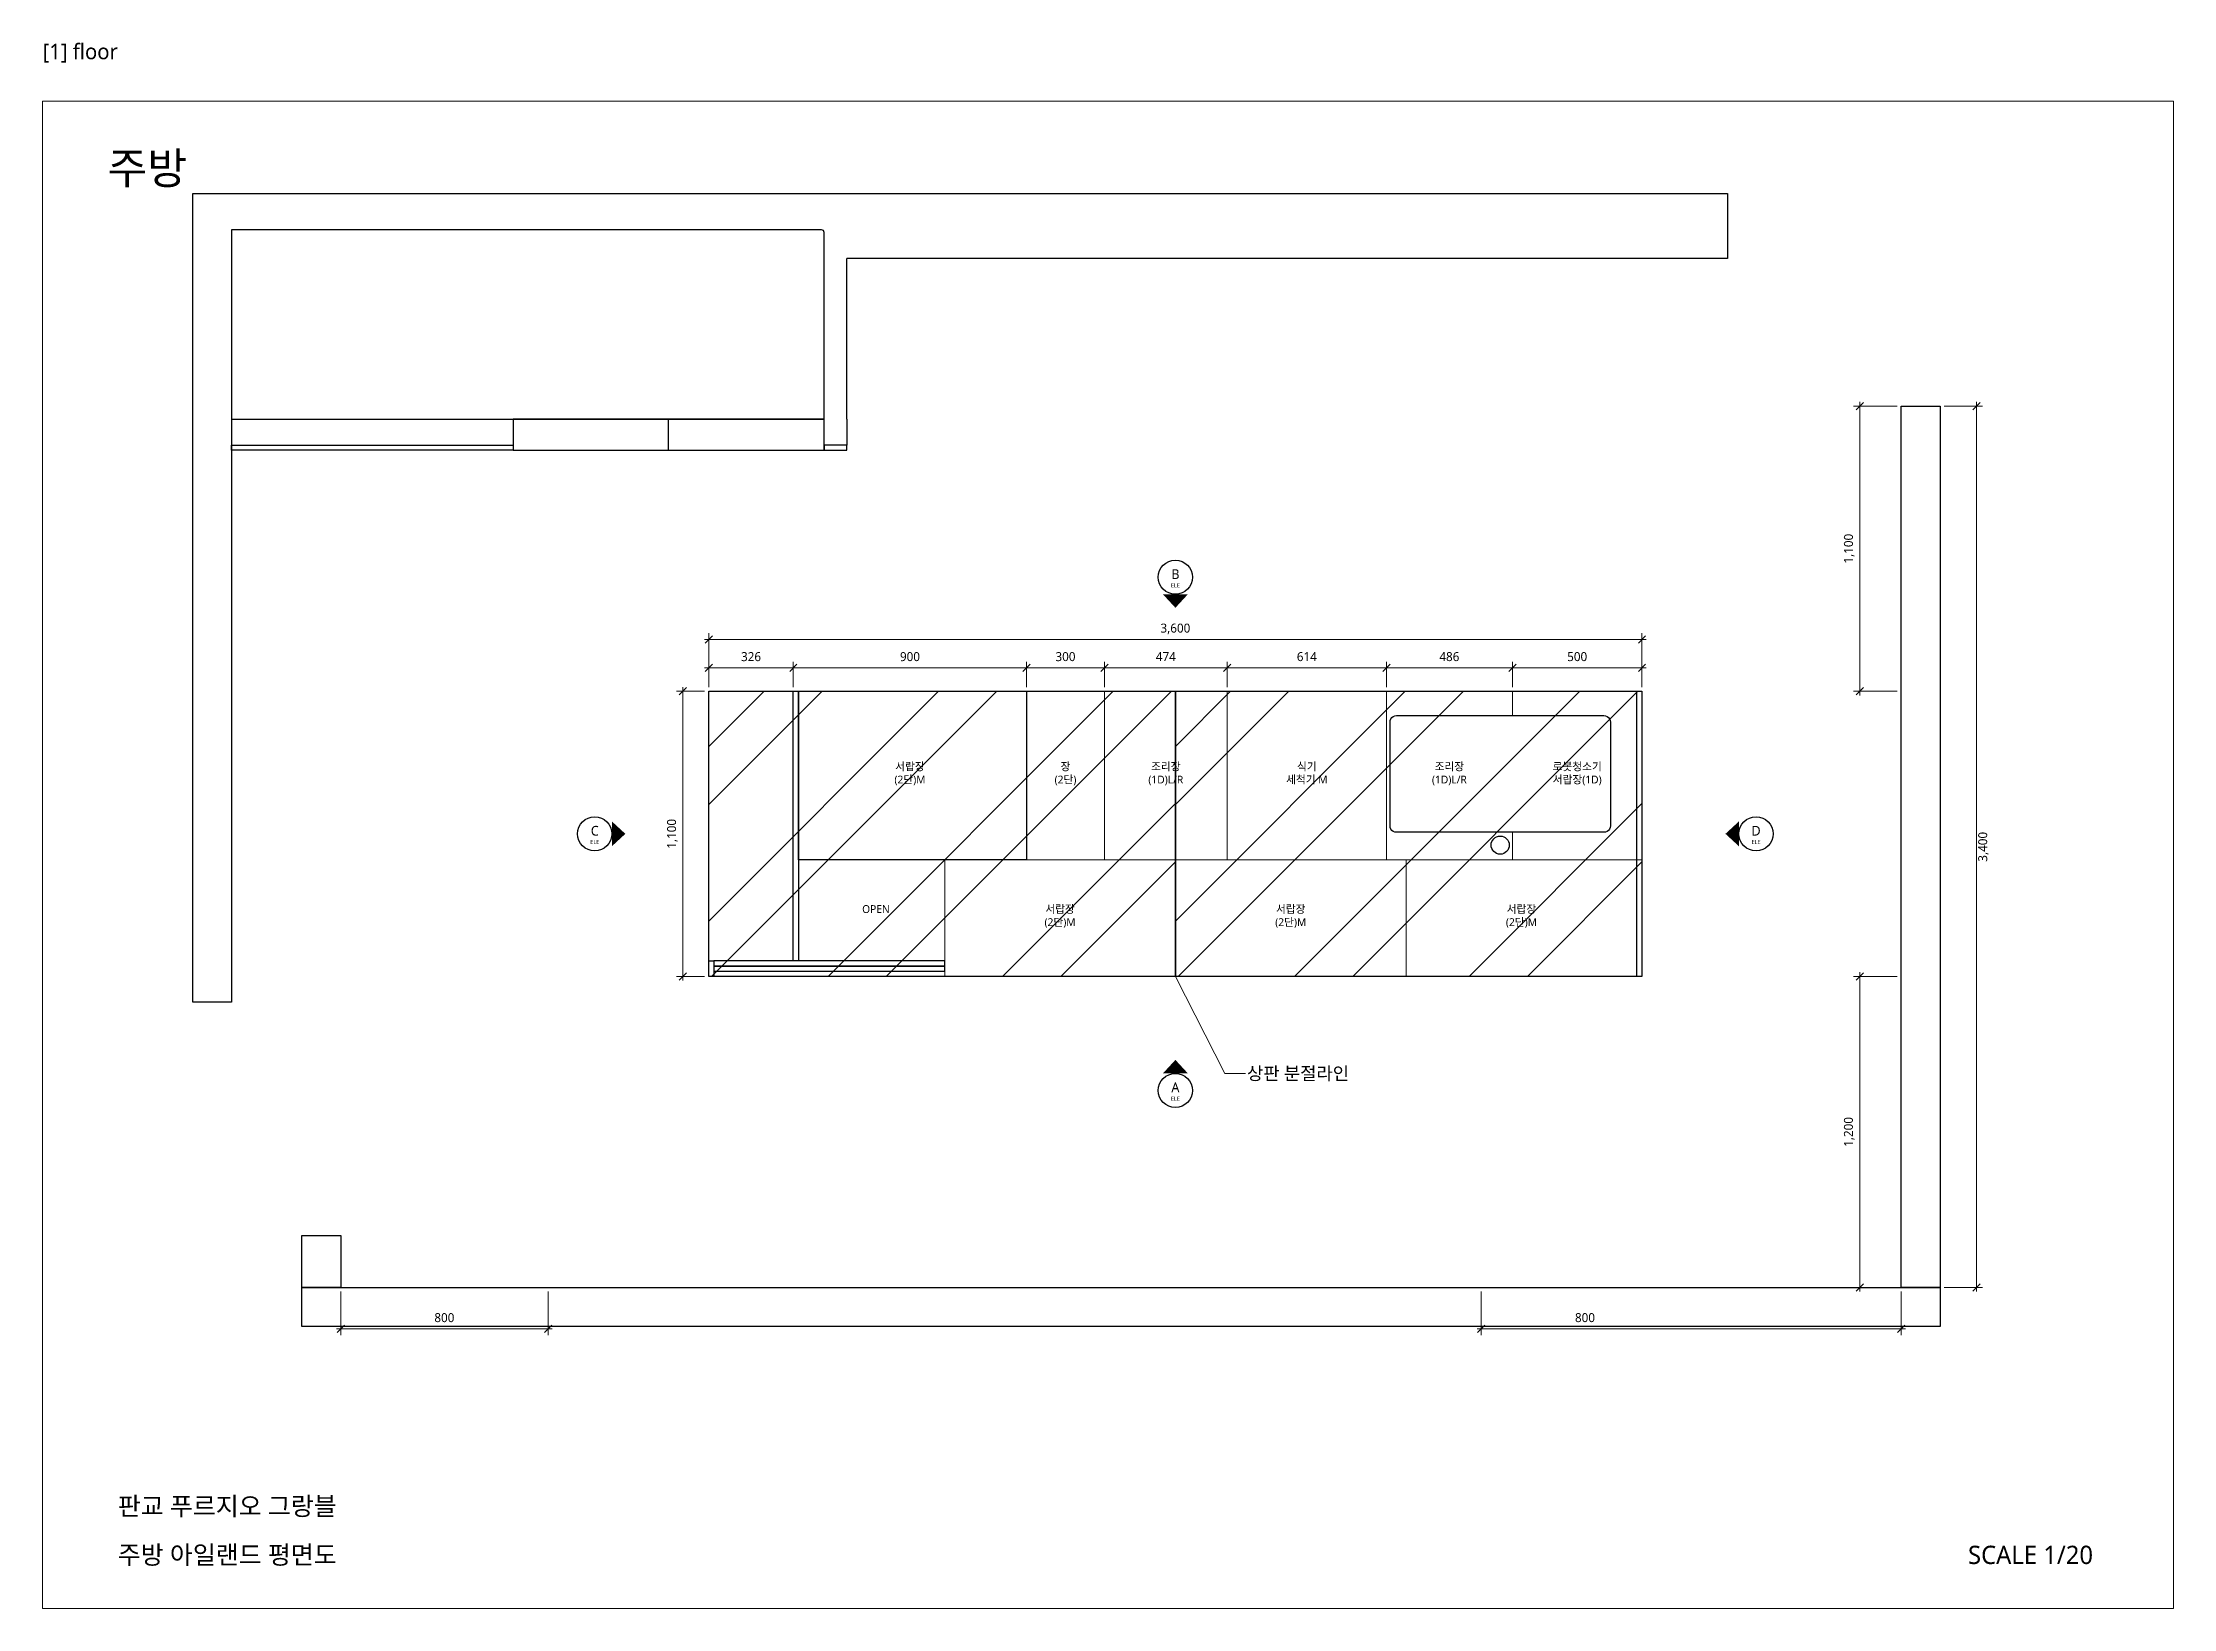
# Model space of a CAD drawing. Header units: millimetres. Extents: x 90 to 65828, y 62 to 7628.
# Drawn here: x 90 to 8310, y 62 to 6102 of the extents above; entities that cross this region are included whole.
import ezdxf
from ezdxf.enums import TextEntityAlignment as Align

# ---------------------------------------------------------------- set-up
doc = ezdxf.new("R2010")
doc.units = ezdxf.units.MM
for name, color, linetype, lineweight, true_color in [('DIM', 7, 'Continuous', 13, 0x969696), ('FRAME', 7, 'Continuous', 100, 0x000000), ('OUTLINE', 7, 'Continuous', 25, 0x000000), ('TEXT', 7, 'Continuous', 13, 0x000000), ('THIN', 7, 'Continuous', 5, 0x6e6e6e)]:
    doc.layers.add(name, color=color, linetype=linetype, lineweight=lineweight, true_color=true_color)
doc.layers.add('SHEET_FRAME_INFO', color=8, linetype='Continuous')
doc.styles.add('FD_TEXT', font='malgun.ttf')
doc.styles.add('MALGUN', font='malgun.ttf')
doc.dimstyles.new('FD_5_10_v6_mask', dxfattribs={"dimscale": 5, "dimtxt": 10, "dimasz": 2, "dimexe": 1.5, "dimexo": 1, "dimgap": 0.8, "dimtad": 0, "dimdec": 0, "dimdsep": 46, "dimtxsty": 'FD_TEXT', "dimtsz": 1.1, "dimcen": 0.09, "dimclrd": 8, "dimclre": 8, "dimadec": 0, "dimazin": 0, "dimtfac": 1, "dimtdec": 0, "dimtmove": 0, "dimatfit": 3, "dimfxl": 1, "dimtfill": 1, "dimtolj": 1, "dimtzin": 0, "dimlwd": 13, "dimlwe": 13, "dimarcsym": 0})

msp = doc.modelspace()

# ---------------------------------------------------------------- texts
at = {"layer": 'SHEET_FRAME_INFO', "style": 'MALGUN'}
msp.add_text('[1] floor', height=60, dxfattribs=at).set_placement((90, 6020), align=Align.BOTTOM_LEFT)
at = {"layer": 'TEXT', "color": 18, "true_color": 0x000000, "style": 'MALGUN'}
for s, height, p in [('주방', 122.4, (340, 5520)), ('판교 푸르지오 그랑블', 70.56, (380, 400)), ('주방 아일랜드 평면도', 70.56, (380, 212))]:
    msp.add_text(s, height=height, dxfattribs=at).set_placement(p, align=Align.BOTTOM_LEFT)
for s, p in [('1,100', (7084, 4150)), ('1,100', (2544, 3050)), ('3,400', (7602, 3000)), ('1,200', (7084, 1900))]:
    msp.add_text(s, height=34.56, rotation=90, dxfattribs=at).set_placement(p, align=Align.BOTTOM_CENTER)
for s, height, p in [('B', 37.4, (4460, 4022)), ('ELE', 15.84, (4460, 3996)), ('3,600', 34.56, (4460, 3816)), ('326', 34.56, (2823, 3706)), ('900', 34.56, (3436, 3706)), ('300', 34.56, (4036, 3706)), ('474', 34.56, (4423, 3706)), ('614', 34.56, (4967, 3706)), ('486', 34.56, (5517, 3706)), ('500', 34.56, (6010, 3706)), ('C', 37.4, (2220, 3032)), ('D', 37.4, (6700, 3032)), ('ELE', 15.84, (2220, 3006)), ('ELE', 15.84, (6700, 3006)), ('A', 37.4, (4460, 2042)), ('ELE', 15.84, (4460, 2016)), ('800', 34.56, (1640, 1156)), ('800', 34.56, (6040, 1156))]:
    msp.add_text(s, height=height, dxfattribs=at).set_placement(p, align=Align.BOTTOM_CENTER)
at = {"layer": 'TEXT', "color": 251, "true_color": 0x5a5a5a, "style": 'MALGUN'}
for s, height, p in [('서랍장', 30.24, (3436, 3285.5)), ('장', 30.2, (4036, 3285.5)), ('조리장', 30.24, (4423, 3285.5)), ('식기', 30.24, (4967, 3285.5)), ('조리장', 30.24, (5517, 3285.5)), ('로봇청소기', 30.24, (6010, 3285.5)), ('(2단)M', 30.24, (3436, 3235.1)), ('(2단)', 30.24, (4036, 3235.1)), ('(1D)L/R', 30.24, (4423, 3235.1)), ('세척기 M', 30.24, (4967, 3235.1)), ('(1D)L/R', 30.24, (5517, 3235.1)), ('서랍장(1D)', 30.24, (6010, 3235.1)), ('OPEN', 30.24, (3304.8, 2735.5)), ('(2단)M', 30.24, (4015, 2685.1)), ('서랍장', 30.24, (4015, 2735.5)), ('(2단)M', 30.24, (4905, 2685.1)), ('서랍장', 30.24, (4905, 2735.5)), ('(2단)M', 30.24, (5795, 2685.1)), ('서랍장', 30.24, (5795, 2735.5))]:
    msp.add_text(s, height=height, dxfattribs=at).set_placement(p, align=Align.BOTTOM_CENTER)
at = {"layer": 'TEXT', "color": 18, "true_color": 0x000000, "style": 'MALGUN'}
msp.add_text('SCALE 1/20', height=70.56, dxfattribs=at).set_placement((8000, 212), align=Align.BOTTOM_RIGHT)

# ---------------------------------------------------------------- hatches: boundary and pattern name
h = msp.add_hatch()
h.set_pattern_fill('ANSI32', color=256, scale=50)
h.set_pattern_definition([(45, (620, 0), (-336.76, 336.76), []), (45, (844.5, 0), (-336.76, 336.76), [])])
h.paths.add_polyline_path([(4460, 2500), (2660, 2500), (2660, 3600), (4460, 3600)])
h = msp.add_hatch()
h.set_pattern_fill('ANSI32', color=256, scale=50)
h.set_pattern_definition([(45, (2420, 0), (-336.76, 336.76), []), (45, (2644.5, 0), (-336.76, 336.76), [])])
h.paths.add_polyline_path([(6260, 2500), (4460, 2500), (4460, 3600), (6260, 3600)])
at = {"layer": 'OUTLINE', "true_color": 0x000000}
h = msp.add_hatch(color=18, dxfattribs=at)
h.dxf.hatch_style = 1
h.paths.add_polyline_path([(4412, 3974), (4508, 3974), (4460, 3922)])
h = msp.add_hatch(color=18, dxfattribs=at)
h.dxf.hatch_style = 1
h.paths.add_polyline_path([(2286, 3098), (2286, 3002), (2338, 3050)])
h = msp.add_hatch(color=18, dxfattribs=at)
h.dxf.hatch_style = 1
h.paths.add_polyline_path([(6634, 3098), (6634, 3002), (6582, 3050)])
h = msp.add_hatch(color=18, dxfattribs=at)
h.dxf.hatch_style = 1
h.paths.add_polyline_path([(4412, 2126), (4508, 2126), (4460, 2178)])

# ---------------------------------------------------------------- linework, layer by layer
for p, q in [((3095, 5380), (819, 5380)), ((3105, 4650), (3105, 5370)), ((3193, 4650), (3193, 5270)), ((819, 4650), (1905, 4650)), ((1905, 4650), (1905, 4530)), ((1905, 4650), (3105, 4650)), ((2505, 4530), (2505, 4650)), ((3105, 4550), (3105, 4650)), ((3193, 4650), (3193, 4550)), ((819, 4550), (1905, 4550)), ((3193, 4550), (3105, 4550))]:
    msp.add_line(p, q)
for points in [[(1905, 4530), (3105, 4530), (3105, 4650), (1905, 4650)], [(819, 4550), (1905, 4550), (1905, 4530), (819, 4530)], [(3193, 4550), (3105, 4550), (3105, 4530), (3193, 4530)], [(4460, 2500), (2660, 2500), (2660, 3600), (4460, 3600)], [(3886, 2950), (3006, 2950), (3006, 3600), (3886, 3600)], [(6260, 2500), (4460, 2500), (4460, 3600), (6260, 3600)], [(3570, 2560), (2680, 2560), (2680, 2540), (3570, 2540)], [(3570, 2540), (2680, 2540), (2680, 2520), (3570, 2520)]]:
    msp.add_lwpolyline(points, close=True)
msp.add_arc((3095, 5370), 10, 0, 90)
at = {"layer": 'DIM', "color": 252, "lineweight": 13, "true_color": 0x969696}
for p, q in [((7244, 4700), (7076, 4700)), ((7100, 4716), (7100, 3584)), ((7426, 4700), (7574, 4700)), ((7550, 4716), (7550, 1284)), ((2644, 3800), (6276, 3800)), ((2660, 3616), (2660, 3824)), ((6260, 3616), (6260, 3824)), ((2660, 3616), (2660, 3714)), ((2986, 3616), (2986, 3714)), ((3886, 3616), (3886, 3714)), ((4186, 3616), (4186, 3714)), ((4660, 3616), (4660, 3714)), ((5274, 3616), (5274, 3714)), ((5760, 3616), (5760, 3714)), ((6260, 3616), (6260, 3714)), ((2644, 3690), (6276, 3690)), ((2644, 3600), (2536, 3600)), ((2560, 3616), (2560, 2484)), ((7244, 3600), (7076, 3600)), ((2644, 2500), (2536, 2500)), ((7244, 2500), (7076, 2500)), ((7100, 2516), (7100, 1284)), ((1240, 1284), (1240, 1116)), ((2040, 1284), (2040, 1116)), ((5640, 1284), (5640, 1116)), ((7244, 1300), (7076, 1300)), ((7260, 1284), (7260, 1116)), ((7426, 1300), (7574, 1300)), ((1224, 1140), (2056, 1140)), ((5624, 1140), (7276, 1140))]:
    msp.add_line(p, q, dxfattribs=at)
at = {"layer": 'DIM', "color": 251, "lineweight": 13, "true_color": 0x5a5a5a}
for p, q in [((7086, 4686), (7114, 4714)), ((7536, 4686), (7564, 4714)), ((2646, 3786), (2674, 3814)), ((6246, 3786), (6274, 3814)), ((2646, 3676), (2674, 3704)), ((2972, 3676), (3000, 3704)), ((3872, 3676), (3900, 3704)), ((4172, 3676), (4200, 3704)), ((4646, 3676), (4674, 3704)), ((5260, 3676), (5288, 3704)), ((5746, 3676), (5774, 3704)), ((6246, 3676), (6274, 3704)), ((2546, 3586), (2574, 3614)), ((7086, 3586), (7114, 3614)), ((2546, 2486), (2574, 2514)), ((7086, 2486), (7114, 2514)), ((7086, 1286), (7114, 1314)), ((7536, 1286), (7564, 1314)), ((1226, 1126), (1254, 1154)), ((2026, 1126), (2054, 1154)), ((5626, 1126), (5654, 1154)), ((7246, 1126), (7274, 1154))]:
    msp.add_line(p, q, dxfattribs=at)
at = {"layer": 'FRAME', "color": 18, "lineweight": 13, "true_color": 0x000000}
msp.add_lwpolyline([(90, 5876), (8310, 5876), (8310, 62), (90, 62)], close=True, dxfattribs=at)
at = {"layer": 'OUTLINE', "color": 18, "lineweight": 25, "true_color": 0x000000}
for points in [[(819, 5380), (819, 2400), (669, 2400), (669, 5520), (819, 5520)], [(819, 5520), (6590, 5520), (6590, 5270), (3193, 5270)]]:
    msp.add_lwpolyline(points, dxfattribs=at)
for points in [[(7260, 4700), (7410, 4700), (7410, 1300), (7260, 1300)], [(2660, 3600), (6260, 3600), (6260, 2500), (2660, 2500)], [(2986, 3600), (3006, 3600), (3006, 2560), (2986, 2560)], [(6240, 3600), (6260, 3600), (6260, 2500), (6240, 2500)], [(6113, 3506), (6119.5, 3505.1), (6125.5, 3502.7), (6130.7, 3498.7), (6134.7, 3493.5), (6137.1, 3487.5), (6138, 3481), (6138, 3081), (6137.1, 3074.5), (6134.7, 3068.5), (6130.7, 3063.3), (6125.5, 3059.3), (6119.5, 3056.9), (6113, 3056), (5313, 3056), (5306.5, 3056.9), (5300.5, 3059.3), (5295.3, 3063.3), (5291.3, 3068.5), (5288.9, 3074.5), (5288, 3081), (5288, 3481), (5288.9, 3487.5), (5291.3, 3493.5), (5295.3, 3498.7), (5300.5, 3502.7), (5306.5, 3505.1), (5313, 3506)], [(2660, 2560), (2680, 2560), (2680, 2500), (2660, 2500)], [(1090, 1500), (1240, 1500), (1240, 1300), (1090, 1300)], [(1090, 1300), (7410, 1300), (7410, 1150), (1090, 1150)]]:
    msp.add_lwpolyline(points, close=True, dxfattribs=at)
for centre, radius in [((4460, 4040), 66), ((2220, 3050), 66), ((6700, 3050), 66), ((5713, 3006.4), 35), ((4460, 2060), 66)]:
    msp.add_circle(centre, radius, dxfattribs=at)
at = {"layer": 'THIN', "color": 8, "lineweight": 5, "true_color": 0x6e6e6e}
for points in [[(3886, 3600), (4186, 3600), (4186, 2950), (3886, 2950)], [(4186, 3600), (4660, 3600), (4660, 2950), (4186, 2950)], [(4660, 3600), (5274, 3600), (5274, 2950), (4660, 2950)], [(3570, 2950), (4460, 2950), (4460, 2500), (3570, 2500)], [(4460, 2950), (5350, 2950), (5350, 2500), (4460, 2500)], [(5350, 2950), (6240, 2950), (6240, 2500), (5350, 2500)]]:
    msp.add_lwpolyline(points, close=True, dxfattribs=at)
for points in [[(5760, 3056), (5760, 2950), (5274, 2950), (5274, 3600), (5760, 3600), (5760, 3506)], [(5760, 3506), (5760, 3600), (6260, 3600), (6260, 2950), (5760, 2950), (5760, 3056)]]:
    msp.add_lwpolyline(points, dxfattribs=at)

msp.set_redraw_order([(e.dxf.handle, doc.entitydb.next_handle()) for e in msp.query("TEXT MTEXT ATTDEF DIMENSION ARC_DIMENSION")])  # texts and dimensions are drawn at this point

# ---------------------------------------------------------------- leaders
at = {"annotation_type": 0, "has_hookline": 1, "hookline_direction": 0, "text_width": 428.4}
msp.add_leader([(4460, 2500), (4650.7, 2126), (4732.3, 2126)], dimstyle='FD_5_10_v6_mask', override={"dimgap": 0.8, "dimtad": 0}, dxfattribs=at)

# ---------------------------------------------------------------- next in the draw order: texts
at = {"insert": (4736.3, 2151), "char_height": 50, "attachment_point": 1, "style": 'FD_TEXT', "bg_fill": 3, "box_fill_scale": 1.1, "bg_fill_color": 256, "bg_fill_true_color": 13158600, "bg_fill_transparency": 0}
msp.add_mtext('\\A1;상판 분절라인', dxfattribs=at)

doc.saveas('drawing.dxf')
